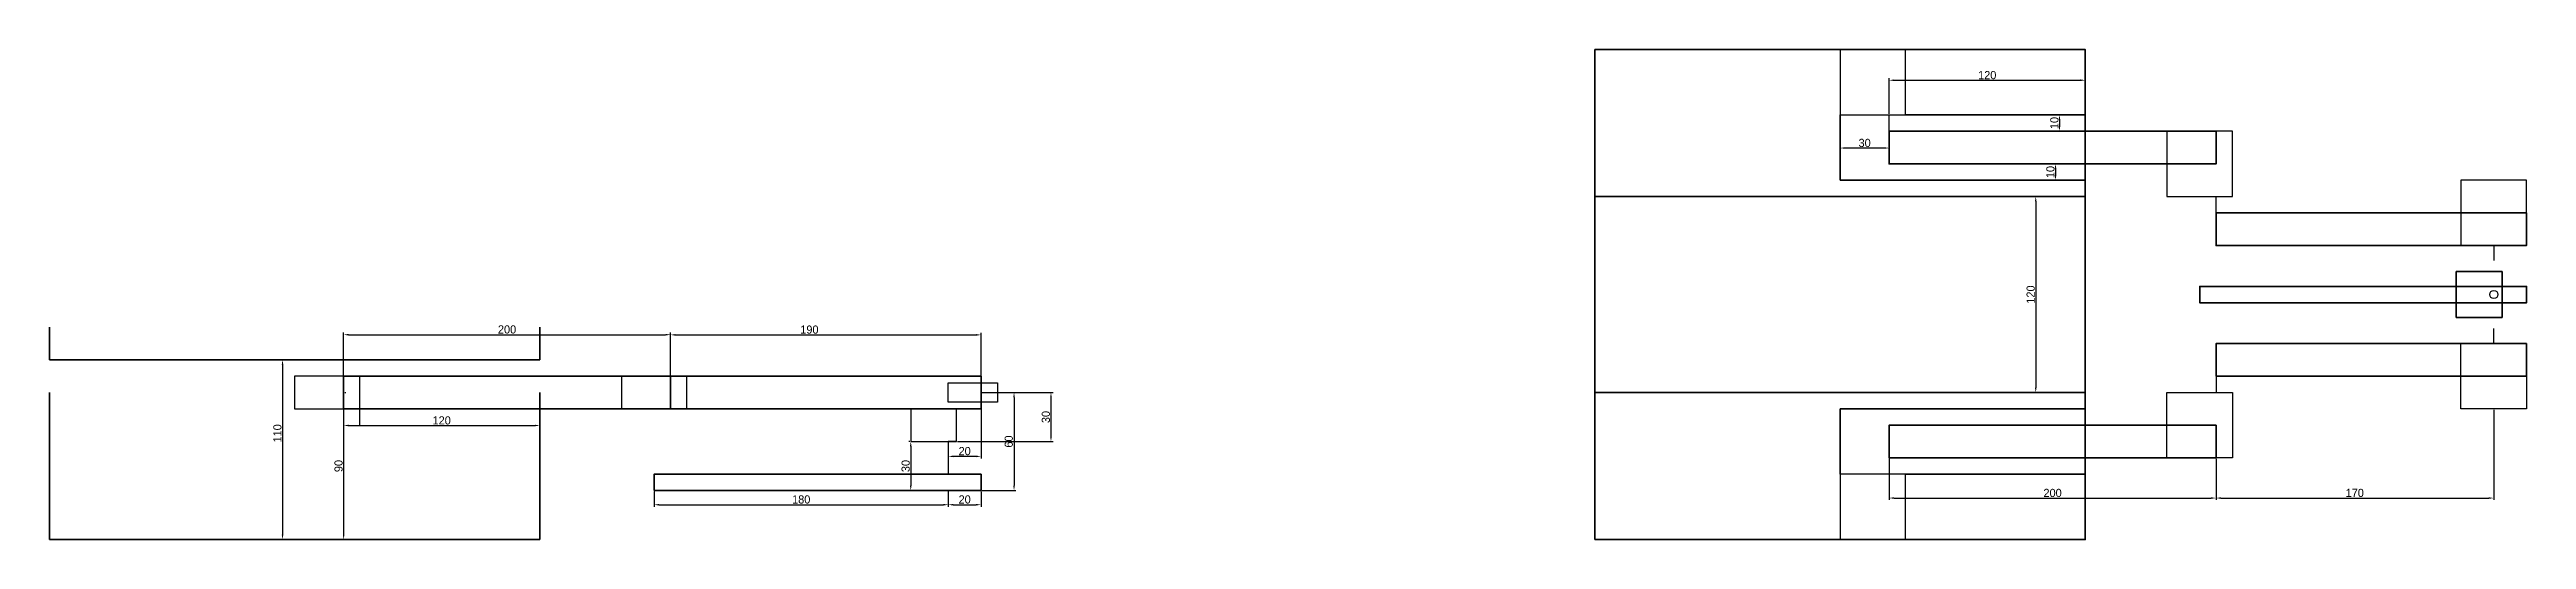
# Model space of a CAD drawing. Header units: millimetres. Extents: x 1146 to 3032, y -1371 to 748.
# Drawn here: x 1410 to 2925, y 448 to 748 of the extents above; entities that cross this region are included whole.
import ezdxf

# ---------------------------------------------------------------- set-up
doc = ezdxf.new("R2010")
doc.units = ezdxf.units.MM
doc.header["$LTSCALE"] = 3
for name, color, linetype, lineweight in [('Arm', 51, 'Continuous', 35), ('Dim', 7, 'Continuous', 18), ('Robot', 141, 'Continuous', 35), ('Servos', 91, 'Continuous', 30), ('Tray', 211, 'Continuous', 35)]:
    doc.layers.add(name, color=color, linetype=linetype, lineweight=lineweight)
doc.dimstyles.new('Copy of ISO-25', dxfattribs={"dimtxt": 5, "dimasz": 3, "dimexe": 1.25, "dimexo": 0.625, "dimtad": 1, "dimdec": 0, "dimdsep": 46, "dimtxsty": 'Standard', "dimcen": 2.5, "dimadec": 0, "dimazin": 0, "dimtfac": 1, "dimtdec": 0, "dimtmove": 0, "dimatfit": 3, "dimfxl": 1, "dimfrac": 2, "dimarcsym": 0})

msp = doc.modelspace()

# ---------------------------------------------------------------- blocks, each defined once
blk = doc.blocks.new('*D3')
at = {"layer": 'Defpoints', "color": 0, "transparency": 16777216}
for p in [(1789.5, 573.3), (1589.5, 537.9), (1789.5, 537.9)]:
    blk.add_point(p, dxfattribs=at)
at = {"layer": 'Dim', "color": 0, "lineweight": -2, "transparency": 16777216}
for p, q in [((1589.5, 538.5), (1589.5, 574.6)), ((1592.5, 573.3), (1786.5, 573.3)), ((1789.5, 538.5), (1789.5, 574.6))]:
    blk.add_line(p, q, dxfattribs=at)
at = {"layer": 'Dim', "color": 0, "transparency": 16777216}
for points in [[(1592.5, 573.8), (1592.5, 572.8), (1589.5, 573.3)], [(1786.5, 573.8), (1786.5, 572.8), (1789.5, 573.3)]]:
    blk.add_solid(points, dxfattribs=at)
at = {"layer": 'Dim', "color": 0, "transparency": 16777216, "insert": (1689.5, 576.5), "char_height": 5, "attachment_point": 5}
blk.add_mtext('200', dxfattribs=at)
blk = doc.blocks.new('*D4')
at = {"layer": 'Defpoints', "color": 0, "transparency": 16777216}
for p in [(1979.5, 573.2), (1789.5, 537.9), (1979.5, 537.9)]:
    blk.add_point(p, dxfattribs=at)
at = {"layer": 'Dim', "color": 0, "lineweight": -2, "transparency": 16777216}
for p, q in [((1789.5, 538.5), (1789.5, 574.5)), ((1792.5, 573.2), (1976.5, 573.2)), ((1979.5, 538.5), (1979.5, 574.5))]:
    blk.add_line(p, q, dxfattribs=at)
at = {"layer": 'Dim', "color": 0, "transparency": 16777216}
for points in [[(1792.5, 573.7), (1792.5, 572.7), (1789.5, 573.2)], [(1976.5, 573.7), (1976.5, 572.7), (1979.5, 573.2)]]:
    blk.add_solid(points, dxfattribs=at)
at = {"layer": 'Dim', "color": 0, "transparency": 16777216, "insert": (1874.5, 576.4), "char_height": 5, "attachment_point": 5}
blk.add_mtext('190', dxfattribs=at)
blk = doc.blocks.new('*D5')
at = {"layer": 'Defpoints', "color": 0, "transparency": 16777216}
for p in [(1979.5, 537.9), (1979.5, 477.9), (1999.7, 477.9)]:
    blk.add_point(p, dxfattribs=at)
at = {"layer": 'Dim', "color": 0, "lineweight": -2, "transparency": 16777216}
for p, q in [((1980.1, 537.9), (2000.9, 537.9)), ((1999.7, 534.9), (1999.7, 480.9)), ((1980.2, 477.9), (2000.9, 477.9))]:
    blk.add_line(p, q, dxfattribs=at)
at = {"layer": 'Dim', "color": 0, "transparency": 16777216}
for points in [[(1999.2, 534.9), (2000.2, 534.9), (1999.7, 537.9)], [(1999.2, 480.9), (2000.2, 480.9), (1999.7, 477.9)]]:
    blk.add_solid(points, dxfattribs=at)
at = {"layer": 'Dim', "color": 0, "transparency": 16777216, "insert": (1996.5, 507.9), "char_height": 5, "attachment_point": 5, "rotation": 90}
blk.add_mtext('60', dxfattribs=at)
blk = doc.blocks.new('*D6')
at = {"layer": 'Defpoints', "color": 0, "transparency": 16777216}
for p in [(1979.5, 537.9), (1959.5, 507.9), (1959.5, 498.8)]:
    blk.add_point(p, dxfattribs=at)
at = {"layer": 'Dim', "color": 0, "lineweight": -2, "transparency": 16777216}
for p, q in [((1979.5, 537.3), (1979.5, 497.6)), ((1959.5, 507.3), (1959.5, 497.6)), ((1976.5, 498.8), (1962.5, 498.8))]:
    blk.add_line(p, q, dxfattribs=at)
at = {"layer": 'Dim', "color": 0, "transparency": 16777216}
for points in [[(1962.5, 499.3), (1962.5, 498.3), (1959.5, 498.8)], [(1976.5, 499.3), (1976.5, 498.3), (1979.5, 498.8)]]:
    blk.add_solid(points, dxfattribs=at)
at = {"layer": 'Dim', "color": 0, "transparency": 16777216, "insert": (1969.5, 502), "char_height": 5, "attachment_point": 5}
blk.add_mtext('20', dxfattribs=at)
blk = doc.blocks.new('*D7')
at = {"layer": 'Defpoints', "color": 0, "transparency": 16777216}
for p in [(1589.5, 537.9), (1589.5, 447.9), (1589.5, 447.9)]:
    blk.add_point(p, dxfattribs=at)
at = {"layer": 'Dim', "color": 0, "lineweight": -2, "transparency": 16777216}
for p, q in [((1589.5, 534.9), (1589.5, 450.9)), ((1590.2, 537.9), (1590.8, 537.9)), ((1590.2, 447.9), (1590.8, 447.9))]:
    blk.add_line(p, q, dxfattribs=at)
at = {"layer": 'Dim', "color": 0, "transparency": 16777216}
for points in [[(1589, 534.9), (1590, 534.9), (1589.5, 537.9)], [(1589, 450.9), (1590, 450.9), (1589.5, 447.9)]]:
    blk.add_solid(points, dxfattribs=at)
at = {"layer": 'Dim', "color": 0, "transparency": 16777216, "insert": (1586.4, 492.9), "char_height": 5, "attachment_point": 5, "rotation": 90}
blk.add_mtext('90', dxfattribs=at)
blk = doc.blocks.new('*D8')
at = {"layer": 'Defpoints', "color": 0, "transparency": 16777216}
for p in [(1536.7, 557.9), (1535.2, 447.9), (1552.1, 447.9)]:
    blk.add_point(p, dxfattribs=at)
at = {"layer": 'Dim', "color": 0, "lineweight": -2, "transparency": 16777216}
for p, q in [((1537.4, 557.9), (1553.3, 557.9)), ((1552.1, 554.9), (1552.1, 450.9)), ((1535.8, 447.9), (1553.3, 447.9))]:
    blk.add_line(p, q, dxfattribs=at)
at = {"layer": 'Dim', "color": 0, "transparency": 16777216}
for points in [[(1551.6, 554.9), (1552.6, 554.9), (1552.1, 557.9)], [(1551.6, 450.9), (1552.6, 450.9), (1552.1, 447.9)]]:
    blk.add_solid(points, dxfattribs=at)
at = {"layer": 'Dim', "color": 0, "transparency": 16777216, "insert": (1549, 512.9), "char_height": 5, "attachment_point": 5, "rotation": 90}
blk.add_mtext('110', dxfattribs=at)
blk = doc.blocks.new('*D9')
at = {"layer": 'Defpoints', "color": 0, "transparency": 16777216}
for p in [(1589.5, 517.9), (1709.5, 517.9), (1709.5, 517.7)]:
    blk.add_point(p, dxfattribs=at)
at = {"layer": 'Dim', "color": 0, "lineweight": -2, "transparency": 16777216}
for p, q in [((1589.5, 517.3), (1589.5, 516.5)), ((1592.5, 517.7), (1706.5, 517.7)), ((1709.5, 517.3), (1709.5, 516.5))]:
    blk.add_line(p, q, dxfattribs=at)
at = {"layer": 'Dim', "color": 0, "transparency": 16777216}
for points in [[(1592.5, 518.2), (1592.5, 517.2), (1589.5, 517.7)], [(1706.5, 518.2), (1706.5, 517.2), (1709.5, 517.7)]]:
    blk.add_solid(points, dxfattribs=at)
at = {"layer": 'Dim', "color": 0, "transparency": 16777216, "insert": (1649.5, 520.8), "char_height": 5, "attachment_point": 5}
blk.add_mtext('120', dxfattribs=at)
blk = doc.blocks.new('*D12')
at = {"layer": 'Defpoints', "color": 0, "transparency": 16777216}
for p in [(1779.5, 477.9), (1959.5, 477.9), (1959.5, 469.2)]:
    blk.add_point(p, dxfattribs=at)
at = {"layer": 'Dim', "color": 0, "lineweight": -2, "transparency": 16777216}
for p, q in [((1779.5, 477.3), (1779.5, 468)), ((1959.5, 477.3), (1959.5, 468)), ((1782.5, 469.2), (1956.5, 469.2))]:
    blk.add_line(p, q, dxfattribs=at)
at = {"layer": 'Dim', "color": 0, "transparency": 16777216}
for points in [[(1782.5, 469.7), (1782.5, 468.7), (1779.5, 469.2)], [(1956.5, 469.7), (1956.5, 468.7), (1959.5, 469.2)]]:
    blk.add_solid(points, dxfattribs=at)
at = {"layer": 'Dim', "color": 0, "transparency": 16777216, "insert": (1869.5, 472.4), "char_height": 5, "attachment_point": 5}
blk.add_mtext('180', dxfattribs=at)
blk = doc.blocks.new('*D13')
at = {"layer": 'Defpoints', "color": 0, "transparency": 16777216}
for p in [(1959.5, 477.9), (1979.5, 477.9), (1979.5, 469.2)]:
    blk.add_point(p, dxfattribs=at)
at = {"layer": 'Dim', "color": 0, "lineweight": -2, "transparency": 16777216}
for p, q in [((1959.5, 477.3), (1959.5, 468)), ((1979.5, 477.3), (1979.5, 468)), ((1962.5, 469.2), (1976.5, 469.2))]:
    blk.add_line(p, q, dxfattribs=at)
at = {"layer": 'Dim', "color": 0, "transparency": 16777216}
for points in [[(1962.5, 469.7), (1962.5, 468.7), (1959.5, 469.2)], [(1976.5, 469.7), (1976.5, 468.7), (1979.5, 469.2)]]:
    blk.add_solid(points, dxfattribs=at)
at = {"layer": 'Dim', "color": 0, "transparency": 16777216, "insert": (1969.5, 472.4), "char_height": 5, "attachment_point": 5}
blk.add_mtext('20', dxfattribs=at)
blk = doc.blocks.new('*D32')
at = {"layer": 'Defpoints', "color": 0, "transparency": 16777216}
for p in [(2639.4, 697.9), (2655.2, 707.9), (2655.2, 697.9)]:
    blk.add_point(p, dxfattribs=at)
at = {"layer": 'Dim', "color": 0, "lineweight": -2, "transparency": 16777216}
for p, q in [((2654.5, 707.9), (2638.2, 707.9)), ((2654.5, 697.9), (2638.2, 697.9)), ((2639.4, 704.9), (2639.4, 700.9))]:
    blk.add_line(p, q, dxfattribs=at)
at = {"layer": 'Dim', "color": 0, "transparency": 16777216}
for points in [[(2638.9, 704.9), (2639.9, 704.9), (2639.4, 707.9)], [(2638.9, 700.9), (2639.9, 700.9), (2639.4, 697.9)]]:
    blk.add_solid(points, dxfattribs=at)
at = {"layer": 'Dim', "color": 0, "transparency": 16777216, "insert": (2636.3, 702.9), "char_height": 5, "attachment_point": 5, "rotation": 90}
blk.add_mtext('10', dxfattribs=at)
blk = doc.blocks.new('*D33')
at = {"layer": 'Defpoints', "color": 0, "transparency": 16777216}
for p in [(2637, 667.9), (2655.2, 677.9), (2655.2, 667.9)]:
    blk.add_point(p, dxfattribs=at)
at = {"layer": 'Dim', "color": 0, "lineweight": -2, "transparency": 16777216}
for p, q in [((2654.5, 677.9), (2635.8, 677.9)), ((2654.5, 667.9), (2635.8, 667.9)), ((2637, 674.9), (2637, 670.9))]:
    blk.add_line(p, q, dxfattribs=at)
at = {"layer": 'Dim', "color": 0, "transparency": 16777216}
for points in [[(2636.5, 674.9), (2637.5, 674.9), (2637, 677.9)], [(2636.5, 670.9), (2637.5, 670.9), (2637, 667.9)]]:
    blk.add_solid(points, dxfattribs=at)
at = {"layer": 'Dim', "color": 0, "transparency": 16777216, "insert": (2633.9, 672.9), "char_height": 5, "attachment_point": 5, "rotation": 90}
blk.add_mtext('10', dxfattribs=at)
blk = doc.blocks.new('*D34')
at = {"layer": 'Defpoints', "color": 0, "transparency": 16777216}
for p in [(2505.2, 687.6), (2505.2, 677.9), (2535.2, 677.9)]:
    blk.add_point(p, dxfattribs=at)
at = {"layer": 'Dim', "color": 0, "lineweight": -2, "transparency": 16777216}
for p, q in [((2505.2, 678.5), (2505.2, 688.9)), ((2532.2, 687.6), (2508.2, 687.6)), ((2535.2, 678.5), (2535.2, 688.9))]:
    blk.add_line(p, q, dxfattribs=at)
at = {"layer": 'Dim', "color": 0, "transparency": 16777216}
for points in [[(2508.2, 688.1), (2508.2, 687.1), (2505.2, 687.6)], [(2532.2, 688.1), (2532.2, 687.1), (2535.2, 687.6)]]:
    blk.add_solid(points, dxfattribs=at)
at = {"layer": 'Dim', "color": 0, "transparency": 16777216, "insert": (2520.2, 690.7), "char_height": 5, "attachment_point": 5}
blk.add_mtext('30', dxfattribs=at)
blk = doc.blocks.new('*D35')
at = {"layer": 'Defpoints', "color": 0, "transparency": 16777216}
for p in [(2655.2, 729.1), (2535.2, 707.9), (2655.2, 707.9)]:
    blk.add_point(p, dxfattribs=at)
at = {"layer": 'Dim', "color": 0, "lineweight": -2, "transparency": 16777216}
for p, q in [((2535.2, 708.5), (2535.2, 730.4)), ((2538.2, 729.1), (2652.2, 729.1)), ((2655.2, 708.5), (2655.2, 730.4))]:
    blk.add_line(p, q, dxfattribs=at)
at = {"layer": 'Dim', "color": 0, "transparency": 16777216}
for points in [[(2538.2, 729.6), (2538.2, 728.6), (2535.2, 729.1)], [(2652.2, 729.6), (2652.2, 728.6), (2655.2, 729.1)]]:
    blk.add_solid(points, dxfattribs=at)
at = {"layer": 'Dim', "color": 0, "transparency": 16777216, "insert": (2595.2, 732.2), "char_height": 5, "attachment_point": 5}
blk.add_mtext('120', dxfattribs=at)
blk = doc.blocks.new('*D36')
at = {"layer": 'Defpoints', "color": 0, "transparency": 16777216}
for p in [(2535.2, 497.9), (2735.2, 497.9), (2735.2, 473.3)]:
    blk.add_point(p, dxfattribs=at)
at = {"layer": 'Dim', "color": 0, "lineweight": -2, "transparency": 16777216}
for p, q in [((2535.2, 497.3), (2535.2, 472.1)), ((2735.2, 497.3), (2735.2, 472.1)), ((2538.2, 473.3), (2732.2, 473.3))]:
    blk.add_line(p, q, dxfattribs=at)
at = {"layer": 'Dim', "color": 0, "transparency": 16777216}
for points in [[(2538.2, 473.8), (2538.2, 472.8), (2535.2, 473.3)], [(2732.2, 473.8), (2732.2, 472.8), (2735.2, 473.3)]]:
    blk.add_solid(points, dxfattribs=at)
at = {"layer": 'Dim', "color": 0, "transparency": 16777216, "insert": (2635.2, 476.4), "char_height": 5, "attachment_point": 5}
blk.add_mtext('200', dxfattribs=at)
blk = doc.blocks.new('*D37')
at = {"layer": 'Defpoints', "color": 0, "transparency": 16777216}
for p in [(2905.1, 527.9), (2735.2, 497.9), (2905.1, 473.3)]:
    blk.add_point(p, dxfattribs=at)
at = {"layer": 'Dim', "color": 0, "lineweight": -2, "transparency": 16777216}
for p, q in [((2905.1, 527.3), (2905.1, 472.1)), ((2735.2, 497.3), (2735.2, 472.1)), ((2738.2, 473.3), (2902.1, 473.3))]:
    blk.add_line(p, q, dxfattribs=at)
at = {"layer": 'Dim', "color": 0, "transparency": 16777216}
for points in [[(2738.2, 473.8), (2738.2, 472.8), (2735.2, 473.3)], [(2902.1, 473.8), (2902.1, 472.8), (2905.1, 473.3)]]:
    blk.add_solid(points, dxfattribs=at)
at = {"layer": 'Dim', "color": 0, "transparency": 16777216, "insert": (2820.1, 476.4), "char_height": 5, "attachment_point": 5}
blk.add_mtext('170', dxfattribs=at)
blk = doc.blocks.new('*D38')
at = {"layer": 'Defpoints', "color": 0, "transparency": 16777216}
for p in [(2655.2, 657.9), (2624.9, 537.9), (2655.2, 537.9)]:
    blk.add_point(p, dxfattribs=at)
at = {"layer": 'Dim', "color": 0, "lineweight": -2, "transparency": 16777216}
for p, q in [((2654.5, 657.9), (2623.7, 657.9)), ((2624.9, 654.9), (2624.9, 540.9)), ((2654.5, 537.9), (2623.7, 537.9))]:
    blk.add_line(p, q, dxfattribs=at)
at = {"layer": 'Dim', "color": 0, "transparency": 16777216}
for points in [[(2624.4, 654.9), (2625.4, 654.9), (2624.9, 657.9)], [(2624.4, 540.9), (2625.4, 540.9), (2624.9, 537.9)]]:
    blk.add_solid(points, dxfattribs=at)
at = {"layer": 'Dim', "color": 0, "transparency": 16777216, "insert": (2621.8, 597.9), "char_height": 5, "attachment_point": 5, "rotation": 90}
blk.add_mtext('120', dxfattribs=at)
blk = doc.blocks.new('*D39')
at = {"layer": 'Defpoints', "color": 0, "transparency": 16777216}
for p in [(1936.5, 507.9), (1936.5, 477.9), (1936.5, 477.9)]:
    blk.add_point(p, dxfattribs=at)
at = {"layer": 'Dim', "color": 0, "lineweight": -2, "transparency": 16777216}
for p, q in [((1935.9, 507.9), (1935.3, 507.9)), ((1936.5, 504.9), (1936.5, 480.9)), ((1935.9, 477.9), (1935.3, 477.9))]:
    blk.add_line(p, q, dxfattribs=at)
at = {"layer": 'Dim', "color": 0, "transparency": 16777216}
for points in [[(1936, 504.9), (1937, 504.9), (1936.5, 507.9)], [(1936, 480.9), (1937, 480.9), (1936.5, 477.9)]]:
    blk.add_solid(points, dxfattribs=at)
at = {"layer": 'Dim', "color": 0, "transparency": 16777216, "insert": (1933.4, 492.9), "char_height": 5, "attachment_point": 5, "rotation": 90}
blk.add_mtext('30', dxfattribs=at)
blk = doc.blocks.new('*D40')
at = {"layer": 'Defpoints', "color": 0, "transparency": 16777216}
for p in [(1989.5, 537.9), (1964.5, 507.9), (2022.3, 507.9)]:
    blk.add_point(p, dxfattribs=at)
at = {"layer": 'Dim', "color": 0, "lineweight": -2, "transparency": 16777216}
for p, q in [((1990.1, 537.9), (2023.6, 537.9)), ((2022.3, 534.9), (2022.3, 510.9)), ((1965.2, 507.9), (2023.6, 507.9))]:
    blk.add_line(p, q, dxfattribs=at)
at = {"layer": 'Dim', "color": 0, "transparency": 16777216}
for points in [[(2021.8, 534.9), (2022.8, 534.9), (2022.3, 537.9)], [(2021.8, 510.9), (2022.8, 510.9), (2022.3, 507.9)]]:
    blk.add_solid(points, dxfattribs=at)
at = {"layer": 'Dim', "color": 0, "transparency": 16777216, "insert": (2019.2, 522.9), "char_height": 5, "attachment_point": 5, "rotation": 90}
blk.add_mtext('30', dxfattribs=at)

# ---------------------------------------------------------------- dimensions: what is measured, and where the dimension line sits
at = {"layer": 'Dim'}
for base, p1, p2, picture, middle in [((2655.2, 729.1), (2535.2, 707.9), (2655.2, 707.9), '*D35', (2595.2, 732.2)), ((2505.2, 687.6), (2535.2, 677.9), (2505.2, 677.9), '*D34', (2520.2, 690.7)), ((1959.5, 498.8), (1979.5, 537.9), (1959.5, 507.9), '*D6', (1969.5, 502)), ((1709.5, 517.7), (1589.5, 517.9), (1709.5, 517.9), '*D9', (1649.5, 520.8)), ((2905.1, 473.3), (2735.2, 497.9), (2905.1, 527.9), '*D37', (2820.1, 476.4)), ((2735.2, 473.3), (2535.2, 497.9), (2735.2, 497.9), '*D36', (2635.2, 476.4)), ((1959.5, 469.2), (1779.5, 477.9), (1959.5, 477.9), '*D12', (1869.5, 472.4)), ((1979.5, 469.2), (1959.5, 477.9), (1979.5, 477.9), '*D13', (1969.5, 472.4))]:
    dim = msp.add_linear_dim(base=base, p1=p1, p2=p2, dimstyle='Copy of ISO-25', dxfattribs=at)
    dim.commit()
    dim.dimension.update_dxf_attribs({"geometry": picture, "text_midpoint": middle})
for base, p1, p2, picture, middle in [((2639.4, 697.9), (2655.2, 707.9), (2655.2, 697.9), '*D32', (2636.3, 702.9)), ((2624.9, 537.9), (2655.2, 657.9), (2655.2, 537.9), '*D38', (2621.8, 597.9)), ((1589.5, 447.9), (1589.5, 537.9), (1589.5, 447.9), '*D7', (1586.4, 492.9)), ((2022.3, 507.9), (1989.5, 537.9), (1964.5, 507.9), '*D40', (2019.2, 522.9)), ((1936.5, 477.9), (1936.5, 507.9), (1936.5, 477.9), '*D39', (1933.4, 492.9))]:
    dim = msp.add_linear_dim(base=base, p1=p1, p2=p2, angle=90, dimstyle='Copy of ISO-25', dxfattribs=at)
    dim.commit()
    dim.dimension.update_dxf_attribs({"geometry": picture, "text_midpoint": middle})
for base, p1, p2, picture, middle in [((2637, 667.9), (2655.2, 677.9), (2655.2, 667.9), '*D33', (2637, 672.9)), ((1552.1, 447.9), (1536.7, 557.9), (1535.2, 447.9), '*D8', (1552.1, 512.9)), ((1999.7, 477.9), (1979.5, 537.9), (1979.5, 477.9), '*D5', (1999.7, 507.9))]:
    dim = msp.add_linear_dim(base=base, p1=p1, p2=p2, angle=90, dimstyle='Copy of ISO-25', dxfattribs=at)
    dim.commit()
    dim.dimension.update_dxf_attribs({"geometry": picture, "text_midpoint": middle, "dimtype": 160})
for base, p1, p2, picture, middle in [((1789.5, 573.3), (1589.5, 537.9), (1789.5, 537.9), '*D3', (1689.5, 573.3)), ((1979.5, 573.2), (1789.5, 537.9), (1979.5, 537.9), '*D4', (1874.5, 573.2))]:
    dim = msp.add_linear_dim(base=base, p1=p1, p2=p2, dimstyle='Copy of ISO-25', dxfattribs=at)
    dim.commit()
    dim.dimension.update_dxf_attribs({"geometry": picture, "text_midpoint": middle, "dimtype": 160})

# ---------------------------------------------------------------- linework, layer by layer
at = {"layer": 'Arm'}
msp.add_line((1964.5, 507.9), (1959.5, 507.9), dxfattribs=at)
for points in [[(2535.2, 697.9), (2735.2, 697.9), (2735.2, 677.9), (2535.2, 677.9)], [(2735.2, 647.9), (2925.1, 647.9), (2925.1, 627.9), (2735.2, 627.9)], [(2725.2, 592.9), (2725.2, 602.9), (2925.2, 602.9), (2925.2, 592.9), (2905.2, 592.9)], [(2725.2, 602.9), (2725.2, 592.9), (2925.2, 592.9), (2925.2, 602.9), (2905.2, 602.9)], [(2735.2, 547.9), (2925.1, 547.9), (2925.1, 567.9), (2735.2, 567.9)], [(1589.5, 547.9), (1789.5, 547.9), (1789.5, 527.9), (1589.5, 527.9)], [(1789.5, 547.9), (1979.5, 547.9), (1979.5, 527.9), (1789.5, 527.9)], [(2535.2, 497.9), (2735.2, 497.9), (2735.2, 517.9), (2535.2, 517.9)], [(1779.5, 477.9), (1779.5, 487.9), (1979.5, 487.9), (1979.5, 477.9), (1959.5, 477.9)]]:
    msp.add_lwpolyline(points, close=True, dxfattribs=at)
at = {"layer": 'Robot'}
for p, q in [((2505.2, 667.9), (2505.2, 707.9)), ((2655.2, 707.9), (2545.2, 707.9)), ((2655.2, 697.9), (2655.2, 707.9)), ((2655.2, 667.9), (2505.2, 667.9)), ((1709.5, 557.9), (1409.5, 557.9)), ((1409.5, 537.9), (1409.5, 447.9)), ((1709.5, 447.9), (1709.5, 537.9)), ((2655.2, 527.9), (2505.2, 527.9)), ((2505.2, 527.9), (2505.2, 487.9)), ((2655.2, 487.9), (2545.2, 487.9)), ((1409.5, 447.9), (1709.5, 447.9))]:
    msp.add_line(p, q, dxfattribs=at)
msp.add_lwpolyline([(2355.2, 447.9), (2655.2, 447.9), (2655.2, 747.9), (2355.2, 747.9)], close=True, dxfattribs=at)
at = {"layer": 'Servos'}
for p, q in [((2535.2, 697.9), (2535.2, 707.9)), ((2735.2, 647.9), (2735.2, 657.9)), ((2905.2, 627.9), (2905.2, 618.8)), ((2905.2, 567.9), (2905.2, 577)), ((1789.5, 537.9), (1789.5, 547.9)), ((2735.2, 547.9), (2735.2, 537.9)), ((1599.5, 517.9), (1599.5, 527.9)), ((1959.5, 507.9), (1959.5, 487.9)), ((2535.2, 497.9), (2535.2, 487.9))]:
    msp.add_line(p, q, dxfattribs=at)
for points in [[(2505.2, 707.9), (2545.2, 707.9), (2545.2, 747.9), (2505.2, 747.9)], [(2705.2, 657.9), (2745.2, 657.9), (2745.2, 697.9), (2705.2, 697.9)], [(2885.1, 627.9), (2925.1, 627.9), (2925.1, 667.9), (2885.1, 667.9)], [(2882.2, 583.9), (2910.2, 583.9), (2910.2, 611.9), (2882.2, 611.9)], [(2882.2, 611.9), (2910.2, 611.9), (2910.2, 583.9), (2882.2, 583.9)], [(2885.1, 567.9), (2925.1, 567.9), (2925.1, 527.9), (2885.1, 527.9)], [(1559.5, 527.9), (1599.5, 527.9), (1599.5, 547.9), (1559.5, 547.9)], [(1759.5, 527.9), (1799.5, 527.9), (1799.5, 547.9), (1759.5, 547.9)], [(1959.5, 543.9), (1989.5, 543.9), (1989.5, 531.9), (1959.5, 531.9)], [(2705.2, 537.9), (2745.2, 537.9), (2745.2, 497.9), (2705.2, 497.9)], [(1936.5, 507.9), (1964.5, 507.9), (1964.5, 527.9), (1936.5, 527.9)], [(2505.2, 447.9), (2545.2, 447.9), (2545.2, 487.9), (2505.2, 487.9)]]:
    msp.add_lwpolyline(points, close=True, dxfattribs=at)
msp.add_circle((2905.2, 597.9), 2.5, dxfattribs=at)
msp.add_circle((2905.2, 597.9), 2.5, dxfattribs=at)
at = {"layer": 'Tray'}
for p, q in [((1409.5, 557.9), (1409.5, 577.9)), ((1709.5, 557.9), (1709.5, 577.9)), ((1409.5, 557.9), (1709.5, 557.9))]:
    msp.add_line(p, q, dxfattribs=at)
msp.add_lwpolyline([(2355.2, 537.9), (2355.2, 657.9), (2655.2, 657.9), (2655.2, 537.9)], close=True, dxfattribs=at)

msp.set_redraw_order([(e.dxf.handle, doc.entitydb.next_handle()) for e in msp.query("TEXT MTEXT ATTDEF DIMENSION ARC_DIMENSION")])  # texts and dimensions are drawn at this point

doc.saveas('drawing.dxf')
